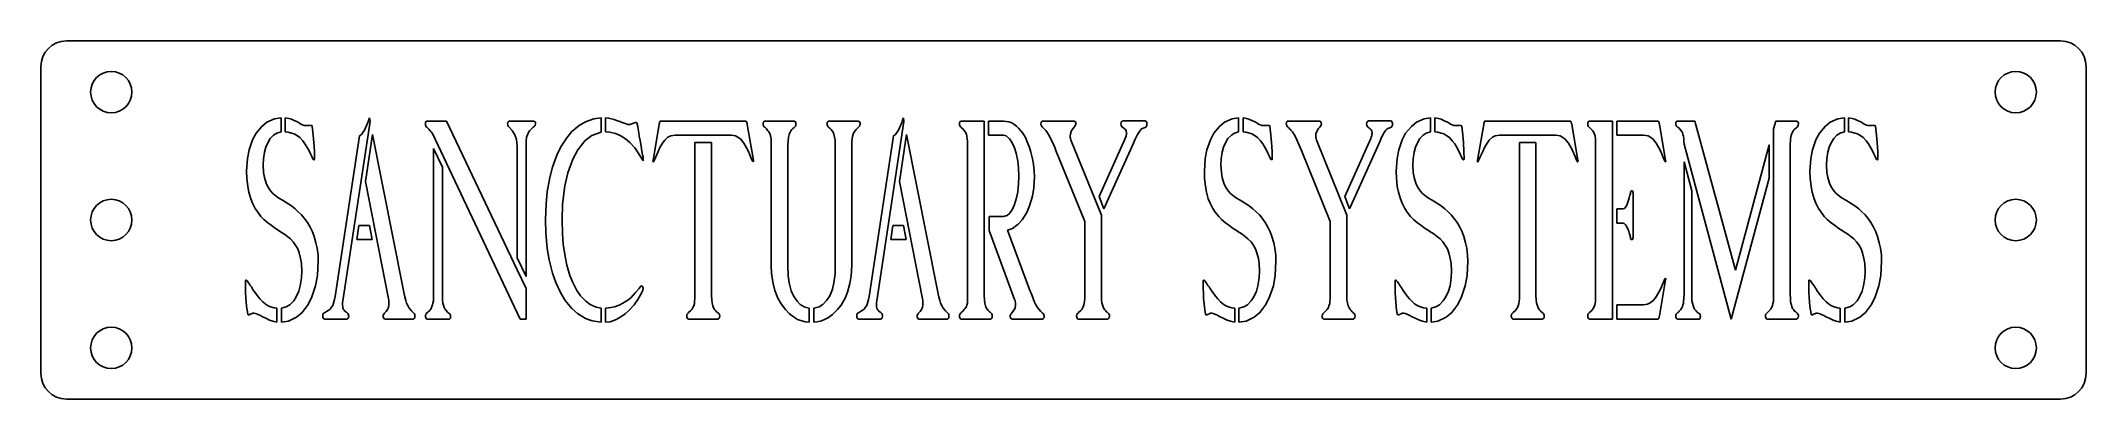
# Model space of a CAD drawing. Extents: x -5 to 5, y -0.9 to 0.9.
import ezdxf

# ---------------------------------------------------------------- set-up
doc = ezdxf.new("R2010")
doc.units = 0
doc.header["$MEASUREMENT"] = 0
doc.layers.add('VISIBLE', color=7, linetype='CONTINUOUS')

msp = doc.modelspace()

# ---------------------------------------------------------------- linework, layer by layer
at = {"layer": 'VISIBLE'}
for p, q in [((-4.875, 0.875), (4.875, 0.875)), ((-5, 0.75), (-5, -0.75)), ((5, 0.75), (5, -0.75)), ((-3.826, 0.5), (-3.826, 0.43)), ((-3.805, 0.431), (-3.805, 0.499)), ((-3.561, -0.373), (-3.442, 0.411)), ((-3.39, 0.481), (-3.52, -0.374)), ((-3.413, 0.188), (-3.378, 0.418)), ((-3.394, 0.5), (-3.39, 0.481)), ((-3.378, 0.418), (-3.229, -0.337)), ((-3.114, 0.483), (-3.017, 0.483)), ((-2.656, -0.484), (-3.086, 0.422)), ((-3.017, 0.483), (-2.672, -0.244)), ((-2.709, 0.483), (-2.591, 0.483)), ((-2.26, 0.5), (-2.26, 0.429)), ((-2.239, 0.431), (-2.239, 0.5)), ((-2.007, 0.293), (-1.977, 0.467)), ((-1.97, 0.483), (-1.553, 0.483)), ((-1.624, 0.414), (-1.899, 0.414)), ((-1.547, 0.467), (-1.516, 0.293)), ((-1.46, 0.483), (-1.317, 0.483)), ((-1.147, 0.483), (-1.004, 0.483)), ((-0.95, -0.373), (-0.831, 0.411)), ((-0.78, 0.481), (-0.91, -0.374)), ((-0.802, 0.188), (-0.767, 0.418)), ((-0.783, 0.5), (-0.78, 0.481)), ((-0.767, 0.418), (-0.618, -0.337)), ((-0.5, 0.483), (-0.388, 0.483)), ((-0.388, 0.483), (-0.388, -0.367)), ((-0.367, 0.414), (-0.367, 0.483)), ((-0.367, 0.483), (-0.293, 0.483)), ((-0.293, 0.414), (-0.367, 0.414)), ((-0.102, 0.483), (0.052, 0.483)), ((0.291, 0.484), (0.399, 0.484)), ((0.856, 0.5), (0.856, 0.43)), ((0.878, 0.431), (0.878, 0.499)), ((1.098, 0.483), (1.252, 0.483)), ((1.491, 0.484), (1.6, 0.484)), ((1.795, 0.5), (1.795, 0.43)), ((1.816, 0.431), (1.816, 0.499)), ((2.024, 0.293), (2.055, 0.467)), ((2.061, 0.483), (2.478, 0.483)), ((2.407, 0.414), (2.132, 0.414)), ((2.485, 0.467), (2.515, 0.293)), ((2.572, 0.483), (2.684, 0.483)), ((2.684, 0.483), (2.684, -0.484)), ((2.705, 0.414), (2.705, 0.483)), ((2.705, 0.483), (2.907, 0.483)), ((2.836, 0.414), (2.705, 0.414)), ((2.914, 0.467), (2.944, 0.293)), ((3, 0.483), (3.087, 0.483)), ((3.009, 0.45), (3.009, 0.45)), ((3.087, 0.483), (3.285, -0.245)), ((3.472, 0.445), (3.483, 0.483)), ((3.472, -0.367), (3.472, 0.445)), ((3.483, 0.483), (3.584, 0.483)), ((3.818, 0.5), (3.818, 0.43)), ((3.839, 0.431), (3.839, 0.499)), ((-3.08, 0.35), (-3.036, 0.258)), ((-3.08, -0.367), (-3.08, 0.35)), ((-2.672, -0.185), (-2.672, 0.36)), ((-2.628, 0.367), (-2.628, -0.276)), ((-1.802, 0.378), (-1.721, 0.378)), ((-1.802, -0.367), (-1.802, 0.378)), ((-1.721, 0.378), (-1.721, -0.367)), ((-1.429, -0.223), (-1.429, 0.367)), ((-1.348, 0.367), (-1.348, -0.223)), ((-1.116, -0.223), (-1.116, 0.367)), ((-1.035, 0.367), (-1.035, -0.223)), ((-0.469, -0.367), (-0.469, 0.367)), ((0.104, -0.008), (-0.037, 0.339)), ((0.038, 0.387), (0.185, 0.023)), ((0.174, 0.115), (0.301, 0.399)), ((0.342, 0.376), (0.198, 0.054)), ((1.304, -0.008), (1.164, 0.339)), ((1.238, 0.387), (1.386, 0.023)), ((1.375, 0.115), (1.502, 0.399)), ((1.543, 0.376), (1.399, 0.054)), ((2.229, 0.378), (2.31, 0.378)), ((2.229, -0.367), (2.229, 0.378)), ((2.31, 0.378), (2.31, -0.367)), ((2.602, -0.367), (2.602, 0.367)), ((3.264, -0.484), (3.034, 0.37)), ((3.285, -0.245), (3.451, 0.367)), ((3.451, 0.367), (3.451, 0.205)), ((3.553, 0.367), (3.553, -0.367)), ((-3.036, 0.258), (-3.036, -0.367)), ((3.034, 0.284), (3.072, 0.142)), ((3.034, -0.367), (3.034, 0.284)), ((3.451, 0.205), (3.264, -0.484)), ((-3.3, -0.386), (-3.413, 0.188)), ((-0.689, -0.386), (-0.802, 0.188)), ((0.198, 0.054), (0.174, 0.115)), ((1.399, 0.054), (1.375, 0.115)), ((2.785, 0.131), (2.785, -0.085)), ((3.072, 0.142), (3.072, -0.367)), ((-0.364, -0.052), (-0.364, 0.017)), ((-0.364, 0.017), (-0.293, 0.017)), ((0.185, 0.023), (0.185, -0.367)), ((1.386, 0.023), (1.386, -0.367)), ((2.705, -0.015), (2.705, 0.054)), ((2.705, 0.054), (2.736, 0.054)), ((-3.456, -0.096), (-3.446, -0.027)), ((-3.38, -0.096), (-3.456, -0.096)), ((-3.446, -0.027), (-3.393, -0.027)), ((-3.393, -0.027), (-3.38, -0.096)), ((-0.845, -0.096), (-0.835, -0.027)), ((-0.769, -0.096), (-0.845, -0.096)), ((-0.835, -0.027), (-0.783, -0.027)), ((-0.783, -0.027), (-0.769, -0.096)), ((-0.239, -0.388), (-0.364, -0.052)), ((-0.273, -0.05), (-0.166, -0.339)), ((0.104, -0.367), (0.104, -0.008)), ((1.304, -0.367), (1.304, -0.008)), ((2.736, -0.015), (2.705, -0.015)), ((-2.628, -0.276), (-2.672, -0.185)), ((-2.672, -0.244), (-2.672, -0.244)), ((-2.672, -0.244), (-2.628, -0.335)), ((2.944, -0.293), (2.914, -0.468)), ((-2.628, -0.335), (-2.628, -0.484)), ((-3.973, -0.459), (-3.979, -0.462)), ((-3.846, -0.431), (-3.846, -0.5)), ((-3.824, -0.5), (-3.824, -0.431)), ((-3.504, -0.484), (-3.613, -0.484)), ((-3.18, -0.484), (-3.317, -0.484)), ((-3.002, -0.484), (-3.111, -0.484)), ((-2.628, -0.484), (-2.656, -0.484)), ((-2.26, -0.431), (-2.26, -0.5)), ((-2.239, -0.5), (-2.239, -0.431)), ((-1.69, -0.484), (-1.833, -0.484)), ((-1.243, -0.431), (-1.243, -0.5)), ((-1.221, -0.5), (-1.221, -0.431)), ((-0.894, -0.484), (-1.003, -0.484)), ((-0.569, -0.484), (-0.707, -0.484)), ((-0.357, -0.484), (-0.5, -0.484)), ((-0.103, -0.484), (-0.251, -0.484)), ((0.216, -0.484), (0.073, -0.484)), ((0.837, -0.431), (0.837, -0.5)), ((0.858, -0.5), (0.858, -0.431)), ((1.417, -0.484), (1.274, -0.484)), ((1.776, -0.431), (1.776, -0.5)), ((1.797, -0.5), (1.797, -0.431)), ((2.341, -0.484), (2.198, -0.484)), ((2.684, -0.484), (2.572, -0.484)), ((2.705, -0.484), (2.705, -0.415)), ((2.705, -0.415), (2.836, -0.415)), ((2.907, -0.484), (2.705, -0.484)), ((3.108, -0.484), (3.003, -0.484)), ((3.584, -0.484), (3.441, -0.484)), ((3.671, -0.459), (3.665, -0.462)), ((3.798, -0.431), (3.798, -0.5)), ((3.82, -0.5), (3.82, -0.431)), ((-4.875, -0.875), (4.875, -0.875))]:
    msp.add_line(p, q, dxfattribs=at)
for points in [[(-3.982, 0.343), (-3.965, 0.391), (-3.948, 0.424)], [(-3.948, 0.424), (-3.92, 0.457), (-3.895, 0.478)], [(-3.895, 0.478), (-3.858, 0.494), (-3.826, 0.5)], [(-3.862, 0.415), (-3.879, 0.398), (-3.889, 0.381)], [(-3.826, 0.43), (-3.847, 0.424), (-3.862, 0.415)], [(-3.805, 0.499), (-3.788, 0.496), (-3.775, 0.492)], [(-3.774, 0.425), (-3.791, 0.429), (-3.805, 0.431)], [(-3.775, 0.492), (-3.759, 0.485), (-3.746, 0.479)], [(-3.746, 0.412), (-3.761, 0.421), (-3.774, 0.425)], [(-3.746, 0.479), (-3.74, 0.476), (-3.735, 0.473)], [(-3.72, 0.387), (-3.734, 0.403), (-3.746, 0.412)], [(-3.735, 0.473), (-3.729, 0.469), (-3.724, 0.467)], [(-3.724, 0.467), (-3.717, 0.464), (-3.712, 0.462)], [(-3.712, 0.462), (-3.706, 0.461), (-3.701, 0.461)], [(-3.701, 0.461), (-3.697, 0.461), (-3.694, 0.462)], [(-3.694, 0.462), (-3.689, 0.462), (-3.686, 0.463)], [(-3.686, 0.463), (-3.682, 0.462), (-3.68, 0.462)], [(-3.68, 0.462), (-3.676, 0.461), (-3.673, 0.459)], [(-3.673, 0.459), (-3.669, 0.415), (-3.666, 0.379)], [(-3.442, 0.411), (-3.433, 0.418), (-3.426, 0.427)], [(-3.426, 0.427), (-3.418, 0.439), (-3.413, 0.45)], [(-3.413, 0.45), (-3.407, 0.465), (-3.402, 0.476)], [(-3.402, 0.476), (-3.397, 0.49), (-3.394, 0.5)], [(-3.119, 0.479), (-3.117, 0.482), (-3.114, 0.483)], [(-3.119, 0.469), (-3.119, 0.474), (-3.119, 0.479)], [(-3.116, 0.456), (-3.119, 0.463), (-3.119, 0.469)], [(-3.11, 0.45), (-3.113, 0.453), (-3.116, 0.456)], [(-3.096, 0.436), (-3.103, 0.444), (-3.11, 0.45)], [(-3.086, 0.422), (-3.091, 0.43), (-3.096, 0.436)], [(-2.718, 0.47), (-2.717, 0.476), (-2.715, 0.48)], [(-2.715, 0.458), (-2.717, 0.463), (-2.718, 0.47)], [(-2.715, 0.48), (-2.712, 0.483), (-2.709, 0.483)], [(-2.708, 0.452), (-2.712, 0.455), (-2.715, 0.458)], [(-2.682, 0.416), (-2.695, 0.438), (-2.708, 0.452)], [(-2.672, 0.36), (-2.675, 0.394), (-2.682, 0.416)], [(-2.625, 0.404), (-2.627, 0.385), (-2.628, 0.367)], [(-2.616, 0.428), (-2.621, 0.416), (-2.625, 0.404)], [(-2.605, 0.443), (-2.611, 0.435), (-2.616, 0.428)], [(-2.594, 0.452), (-2.6, 0.447), (-2.605, 0.443)], [(-2.585, 0.46), (-2.59, 0.456), (-2.594, 0.452)], [(-2.591, 0.483), (-2.587, 0.482), (-2.584, 0.48)], [(-2.582, 0.47), (-2.583, 0.464), (-2.585, 0.46)], [(-2.584, 0.48), (-2.582, 0.475), (-2.582, 0.47)], [(-2.458, 0.357), (-2.429, 0.402), (-2.404, 0.432)], [(-2.404, 0.432), (-2.368, 0.462), (-2.338, 0.48)], [(-2.26, 0.429), (-2.307, 0.413), (-2.339, 0.388)], [(-2.338, 0.48), (-2.296, 0.495), (-2.26, 0.5)], [(-2.239, 0.5), (-2.224, 0.498), (-2.212, 0.495)], [(-2.19, 0.422), (-2.218, 0.429), (-2.239, 0.431)], [(-2.212, 0.495), (-2.197, 0.491), (-2.185, 0.487)], [(-2.141, 0.396), (-2.168, 0.413), (-2.19, 0.422)], [(-2.185, 0.487), (-2.17, 0.481), (-2.158, 0.477)], [(-2.158, 0.477), (-2.143, 0.471), (-2.131, 0.467)], [(-2.131, 0.467), (-2.127, 0.466), (-2.124, 0.466)], [(-2.124, 0.466), (-2.119, 0.467), (-2.115, 0.468)], [(-2.115, 0.468), (-2.111, 0.47), (-2.107, 0.471)], [(-2.107, 0.471), (-2.102, 0.473), (-2.098, 0.475)], [(-2.098, 0.475), (-2.093, 0.476), (-2.089, 0.476)], [(-2.089, 0.476), (-2.088, 0.476), (-2.086, 0.475)], [(-2.086, 0.475), (-2.085, 0.472), (-2.084, 0.469)], [(-2.084, 0.469), (-2.082, 0.457), (-2.08, 0.445)], [(-2.08, 0.445), (-2.077, 0.426), (-2.074, 0.41)], [(-2.074, 0.41), (-2.07, 0.388), (-2.067, 0.371)], [(-1.977, 0.467), (-1.977, 0.47), (-1.976, 0.472)], [(-1.976, 0.472), (-1.975, 0.475), (-1.975, 0.477)], [(-1.975, 0.477), (-1.974, 0.48), (-1.973, 0.482)], [(-1.973, 0.482), (-1.971, 0.483), (-1.97, 0.483)], [(-1.934, 0.404), (-1.949, 0.39), (-1.96, 0.376)], [(-1.899, 0.414), (-1.92, 0.411), (-1.934, 0.404)], [(-1.579, 0.396), (-1.603, 0.411), (-1.624, 0.414)], [(-1.553, 0.483), (-1.552, 0.483), (-1.551, 0.482)], [(-1.551, 0.482), (-1.55, 0.479), (-1.549, 0.477)], [(-1.549, 0.477), (-1.548, 0.474), (-1.547, 0.472)], [(-1.547, 0.472), (-1.547, 0.469), (-1.547, 0.467)], [(-1.469, 0.47), (-1.468, 0.476), (-1.466, 0.48)], [(-1.468, 0.463), (-1.469, 0.466), (-1.469, 0.47)], [(-1.466, 0.458), (-1.467, 0.46), (-1.468, 0.463)], [(-1.466, 0.48), (-1.463, 0.483), (-1.46, 0.483)], [(-1.463, 0.455), (-1.465, 0.456), (-1.466, 0.458)], [(-1.459, 0.452), (-1.461, 0.454), (-1.463, 0.455)], [(-1.445, 0.436), (-1.452, 0.445), (-1.459, 0.452)], [(-1.435, 0.419), (-1.44, 0.43), (-1.445, 0.436)], [(-1.43, 0.397), (-1.433, 0.411), (-1.435, 0.419)], [(-1.345, 0.405), (-1.347, 0.386), (-1.348, 0.367)], [(-1.337, 0.429), (-1.342, 0.417), (-1.345, 0.405)], [(-1.328, 0.443), (-1.333, 0.436), (-1.337, 0.429)], [(-1.318, 0.451), (-1.323, 0.447), (-1.328, 0.443)], [(-1.311, 0.458), (-1.315, 0.454), (-1.318, 0.451)], [(-1.317, 0.483), (-1.313, 0.482), (-1.311, 0.48)], [(-1.311, 0.48), (-1.308, 0.475), (-1.308, 0.47)], [(-1.308, 0.47), (-1.309, 0.462), (-1.311, 0.458)], [(-1.156, 0.47), (-1.155, 0.476), (-1.153, 0.48)], [(-1.153, 0.458), (-1.155, 0.464), (-1.156, 0.47)], [(-1.153, 0.48), (-1.15, 0.483), (-1.147, 0.483)], [(-1.146, 0.451), (-1.15, 0.455), (-1.153, 0.458)], [(-1.136, 0.443), (-1.142, 0.448), (-1.146, 0.451)], [(-1.126, 0.429), (-1.132, 0.438), (-1.136, 0.443)], [(-1.119, 0.405), (-1.123, 0.42), (-1.126, 0.429)], [(-1.116, 0.367), (-1.117, 0.39), (-1.119, 0.405)], [(-1.029, 0.419), (-1.032, 0.408), (-1.034, 0.397)], [(-1.019, 0.436), (-1.025, 0.428), (-1.029, 0.419)], [(-1.004, 0.452), (-1.014, 0.443), (-1.019, 0.436)], [(-1.004, 0.483), (-1, 0.482), (-0.998, 0.48)], [(-1.001, 0.455), (-1.003, 0.453), (-1.004, 0.452)], [(-0.998, 0.458), (-1, 0.456), (-1.001, 0.455)], [(-0.998, 0.48), (-0.995, 0.475), (-0.995, 0.47)], [(-0.996, 0.463), (-0.997, 0.46), (-0.998, 0.458)], [(-0.995, 0.47), (-0.995, 0.465), (-0.996, 0.463)], [(-0.831, 0.411), (-0.822, 0.418), (-0.815, 0.427)], [(-0.815, 0.427), (-0.807, 0.439), (-0.802, 0.45)], [(-0.802, 0.45), (-0.796, 0.465), (-0.791, 0.476)], [(-0.791, 0.476), (-0.787, 0.49), (-0.783, 0.5)], [(-0.509, 0.47), (-0.508, 0.476), (-0.506, 0.48)], [(-0.506, 0.458), (-0.509, 0.463), (-0.509, 0.47)], [(-0.506, 0.48), (-0.503, 0.483), (-0.5, 0.483)], [(-0.5, 0.452), (-0.504, 0.455), (-0.506, 0.458)], [(-0.485, 0.437), (-0.492, 0.445), (-0.5, 0.452)], [(-0.475, 0.419), (-0.48, 0.43), (-0.485, 0.437)], [(-0.471, 0.397), (-0.473, 0.41), (-0.475, 0.419)], [(-0.293, 0.483), (-0.279, 0.482), (-0.268, 0.479)], [(-0.264, 0.397), (-0.28, 0.411), (-0.293, 0.414)], [(-0.268, 0.479), (-0.253, 0.474), (-0.243, 0.468)], [(-0.243, 0.468), (-0.229, 0.458), (-0.22, 0.449)], [(-0.22, 0.449), (-0.208, 0.436), (-0.199, 0.425)], [(-0.199, 0.425), (-0.186, 0.403), (-0.177, 0.382)], [(-0.111, 0.47), (-0.11, 0.476), (-0.108, 0.48)], [(-0.108, 0.46), (-0.111, 0.466), (-0.111, 0.47)], [(-0.108, 0.48), (-0.105, 0.483), (-0.102, 0.483)], [(-0.101, 0.452), (-0.105, 0.456), (-0.108, 0.46)], [(-0.093, 0.444), (-0.098, 0.448), (-0.101, 0.452)], [(-0.087, 0.438), (-0.09, 0.441), (-0.093, 0.444)], [(-0.073, 0.417), (-0.081, 0.43), (-0.087, 0.438)], [(-0.06, 0.392), (-0.067, 0.407), (-0.073, 0.417)], [(0.037, 0.432), (0.034, 0.421), (0.033, 0.41)], [(0.033, 0.41), (0.033, 0.403), (0.034, 0.398)], [(0.047, 0.447), (0.041, 0.439), (0.037, 0.432)], [(0.056, 0.458), (0.051, 0.452), (0.047, 0.447)], [(0.052, 0.483), (0.055, 0.482), (0.058, 0.48)], [(0.06, 0.469), (0.059, 0.463), (0.056, 0.458)], [(0.058, 0.48), (0.06, 0.474), (0.06, 0.469)], [(0.281, 0.47), (0.282, 0.477), (0.284, 0.48)], [(0.286, 0.456), (0.282, 0.463), (0.281, 0.47)], [(0.284, 0.48), (0.287, 0.483), (0.291, 0.484)], [(0.295, 0.448), (0.289, 0.453), (0.286, 0.456)], [(0.304, 0.44), (0.299, 0.445), (0.295, 0.448)], [(0.301, 0.399), (0.304, 0.406), (0.306, 0.411)], [(0.308, 0.425), (0.307, 0.435), (0.304, 0.44)], [(0.306, 0.411), (0.308, 0.419), (0.308, 0.425)], [(0.36, 0.415), (0.355, 0.404), (0.351, 0.395)], [(0.371, 0.432), (0.365, 0.423), (0.36, 0.415)], [(0.382, 0.445), (0.376, 0.439), (0.371, 0.432)], [(0.39, 0.449), (0.386, 0.447), (0.382, 0.445)], [(0.399, 0.452), (0.394, 0.45), (0.39, 0.449)], [(0.399, 0.484), (0.403, 0.483), (0.406, 0.48)], [(0.406, 0.458), (0.402, 0.454), (0.399, 0.452)], [(0.406, 0.48), (0.408, 0.475), (0.408, 0.469)], [(0.408, 0.469), (0.407, 0.462), (0.406, 0.458)], [(0.701, 0.343), (0.718, 0.391), (0.735, 0.424)], [(0.735, 0.424), (0.762, 0.457), (0.788, 0.478)], [(0.788, 0.478), (0.825, 0.494), (0.856, 0.5)], [(0.821, 0.415), (0.804, 0.398), (0.793, 0.381)], [(0.856, 0.43), (0.836, 0.424), (0.821, 0.415)], [(0.878, 0.499), (0.894, 0.496), (0.907, 0.492)], [(0.909, 0.425), (0.892, 0.429), (0.878, 0.431)], [(0.907, 0.492), (0.924, 0.485), (0.937, 0.479)], [(0.937, 0.412), (0.921, 0.421), (0.909, 0.425)], [(0.937, 0.479), (0.942, 0.476), (0.947, 0.473)], [(0.963, 0.387), (0.949, 0.403), (0.937, 0.412)], [(0.947, 0.473), (0.954, 0.469), (0.959, 0.467)], [(0.959, 0.467), (0.966, 0.464), (0.971, 0.462)], [(0.971, 0.462), (0.977, 0.461), (0.982, 0.461)], [(0.982, 0.461), (0.986, 0.461), (0.989, 0.462)], [(0.989, 0.462), (0.993, 0.462), (0.997, 0.463)], [(0.997, 0.463), (1, 0.462), (1.003, 0.462)], [(1.003, 0.462), (1.007, 0.461), (1.009, 0.459)], [(1.009, 0.459), (1.014, 0.415), (1.017, 0.379)], [(1.089, 0.47), (1.09, 0.476), (1.092, 0.48)], [(1.092, 0.46), (1.09, 0.466), (1.089, 0.47)], [(1.092, 0.48), (1.095, 0.483), (1.098, 0.483)], [(1.099, 0.452), (1.095, 0.456), (1.092, 0.46)], [(1.107, 0.444), (1.103, 0.448), (1.099, 0.452)], [(1.113, 0.438), (1.111, 0.441), (1.107, 0.444)], [(1.128, 0.417), (1.12, 0.43), (1.113, 0.438)], [(1.141, 0.392), (1.134, 0.407), (1.128, 0.417)], [(1.238, 0.432), (1.234, 0.421), (1.233, 0.41)], [(1.233, 0.41), (1.234, 0.403), (1.235, 0.398)], [(1.247, 0.447), (1.242, 0.439), (1.238, 0.432)], [(1.257, 0.458), (1.252, 0.452), (1.247, 0.447)], [(1.252, 0.483), (1.256, 0.482), (1.258, 0.48)], [(1.261, 0.469), (1.26, 0.463), (1.257, 0.458)], [(1.258, 0.48), (1.26, 0.474), (1.261, 0.469)], [(1.482, 0.47), (1.483, 0.477), (1.485, 0.48)], [(1.486, 0.456), (1.483, 0.463), (1.482, 0.47)], [(1.485, 0.48), (1.488, 0.483), (1.491, 0.484)], [(1.495, 0.448), (1.49, 0.453), (1.486, 0.456)], [(1.504, 0.44), (1.5, 0.445), (1.495, 0.448)], [(1.502, 0.399), (1.505, 0.406), (1.507, 0.411)], [(1.509, 0.425), (1.507, 0.435), (1.504, 0.44)], [(1.507, 0.411), (1.508, 0.419), (1.509, 0.425)], [(1.561, 0.415), (1.555, 0.404), (1.551, 0.395)], [(1.571, 0.432), (1.565, 0.423), (1.561, 0.415)], [(1.583, 0.445), (1.576, 0.439), (1.571, 0.432)], [(1.591, 0.449), (1.586, 0.447), (1.583, 0.445)], [(1.599, 0.452), (1.595, 0.45), (1.591, 0.449)], [(1.606, 0.458), (1.603, 0.454), (1.599, 0.452)], [(1.6, 0.484), (1.604, 0.483), (1.606, 0.48)], [(1.606, 0.48), (1.608, 0.475), (1.609, 0.469)], [(1.609, 0.469), (1.608, 0.462), (1.606, 0.458)], [(1.639, 0.343), (1.656, 0.391), (1.673, 0.424)], [(1.673, 0.424), (1.701, 0.457), (1.726, 0.478)], [(1.726, 0.478), (1.763, 0.494), (1.795, 0.5)], [(1.759, 0.415), (1.743, 0.398), (1.732, 0.381)], [(1.795, 0.43), (1.774, 0.424), (1.759, 0.415)], [(1.816, 0.499), (1.833, 0.496), (1.846, 0.492)], [(1.847, 0.425), (1.83, 0.429), (1.816, 0.431)], [(1.846, 0.492), (1.862, 0.485), (1.875, 0.479)], [(1.875, 0.412), (1.86, 0.421), (1.847, 0.425)], [(1.875, 0.479), (1.881, 0.476), (1.886, 0.473)], [(1.901, 0.387), (1.887, 0.403), (1.875, 0.412)], [(1.886, 0.473), (1.892, 0.469), (1.897, 0.467)], [(1.897, 0.467), (1.904, 0.464), (1.909, 0.462)], [(1.909, 0.462), (1.915, 0.461), (1.92, 0.461)], [(1.92, 0.461), (1.924, 0.461), (1.927, 0.462)], [(1.927, 0.462), (1.932, 0.462), (1.935, 0.463)], [(1.935, 0.463), (1.939, 0.462), (1.941, 0.462)], [(1.941, 0.462), (1.945, 0.461), (1.948, 0.459)], [(1.948, 0.459), (1.952, 0.415), (1.955, 0.379)], [(2.055, 0.472), (2.056, 0.475), (2.057, 0.477)], [(2.055, 0.467), (2.055, 0.47), (2.055, 0.472)], [(2.057, 0.477), (2.058, 0.48), (2.059, 0.482)], [(2.059, 0.482), (2.06, 0.483), (2.061, 0.483)], [(2.097, 0.404), (2.082, 0.39), (2.071, 0.376)], [(2.132, 0.414), (2.111, 0.411), (2.097, 0.404)], [(2.452, 0.396), (2.428, 0.411), (2.407, 0.414)], [(2.478, 0.483), (2.48, 0.483), (2.481, 0.482)], [(2.481, 0.482), (2.482, 0.479), (2.483, 0.477)], [(2.483, 0.477), (2.483, 0.474), (2.484, 0.472)], [(2.484, 0.472), (2.485, 0.469), (2.485, 0.467)], [(2.563, 0.47), (2.563, 0.476), (2.565, 0.48)], [(2.566, 0.458), (2.563, 0.463), (2.563, 0.47)], [(2.565, 0.48), (2.569, 0.483), (2.572, 0.483)], [(2.572, 0.452), (2.568, 0.455), (2.566, 0.458)], [(2.587, 0.437), (2.579, 0.445), (2.572, 0.452)], [(2.596, 0.419), (2.592, 0.43), (2.587, 0.437)], [(2.601, 0.397), (2.599, 0.41), (2.596, 0.419)], [(2.881, 0.396), (2.858, 0.411), (2.836, 0.414)], [(2.907, 0.483), (2.909, 0.483), (2.91, 0.482)], [(2.91, 0.482), (2.911, 0.479), (2.912, 0.477)], [(2.912, 0.477), (2.913, 0.474), (2.913, 0.472)], [(2.913, 0.472), (2.914, 0.469), (2.914, 0.467)], [(2.994, 0.469), (2.994, 0.474), (2.995, 0.479)], [(2.996, 0.461), (2.994, 0.465), (2.994, 0.469)], [(2.995, 0.479), (2.997, 0.482), (3, 0.483)], [(3, 0.456), (2.998, 0.458), (2.996, 0.461)], [(3.005, 0.453), (3.002, 0.454), (3, 0.456)], [(3.009, 0.45), (3.007, 0.451), (3.005, 0.453)], [(3.022, 0.434), (3.016, 0.443), (3.009, 0.45)], [(3.029, 0.417), (3.026, 0.427), (3.022, 0.434)], [(3.033, 0.397), (3.031, 0.409), (3.029, 0.417)], [(3.556, 0.405), (3.555, 0.395), (3.554, 0.386)], [(3.561, 0.423), (3.558, 0.413), (3.556, 0.405)], [(3.569, 0.437), (3.564, 0.429), (3.561, 0.423)], [(3.575, 0.444), (3.571, 0.44), (3.569, 0.437)], [(3.584, 0.451), (3.579, 0.447), (3.575, 0.444)], [(3.584, 0.483), (3.588, 0.482), (3.591, 0.48)], [(3.59, 0.459), (3.587, 0.454), (3.584, 0.451)], [(3.593, 0.47), (3.592, 0.463), (3.59, 0.459)], [(3.591, 0.48), (3.593, 0.475), (3.593, 0.47)], [(3.662, 0.343), (3.679, 0.391), (3.696, 0.424)], [(3.696, 0.424), (3.724, 0.457), (3.749, 0.478)], [(3.749, 0.478), (3.786, 0.494), (3.818, 0.5)], [(3.782, 0.415), (3.766, 0.398), (3.755, 0.381)], [(3.818, 0.43), (3.797, 0.424), (3.782, 0.415)], [(3.839, 0.499), (3.856, 0.496), (3.869, 0.492)], [(3.87, 0.425), (3.853, 0.429), (3.839, 0.431)], [(3.869, 0.492), (3.885, 0.485), (3.898, 0.479)], [(3.898, 0.412), (3.883, 0.421), (3.87, 0.425)], [(3.898, 0.479), (3.904, 0.476), (3.909, 0.473)], [(3.924, 0.387), (3.91, 0.403), (3.898, 0.412)], [(3.909, 0.473), (3.915, 0.469), (3.92, 0.467)], [(3.92, 0.467), (3.927, 0.464), (3.932, 0.462)], [(3.932, 0.462), (3.938, 0.461), (3.943, 0.461)], [(3.943, 0.461), (3.947, 0.461), (3.95, 0.462)], [(3.95, 0.462), (3.955, 0.462), (3.958, 0.463)], [(3.958, 0.463), (3.962, 0.462), (3.964, 0.462)], [(3.964, 0.462), (3.968, 0.461), (3.971, 0.459)], [(3.971, 0.459), (3.975, 0.415), (3.978, 0.379)], [(-3.994, 0.239), (-3.99, 0.3), (-3.982, 0.343)], [(-3.907, 0.332), (-3.912, 0.299), (-3.913, 0.27)], [(-3.889, 0.381), (-3.901, 0.356), (-3.907, 0.332)], [(-3.695, 0.349), (-3.709, 0.372), (-3.72, 0.387)], [(-3.682, 0.323), (-3.689, 0.338), (-3.695, 0.349)], [(-3.669, 0.296), (-3.676, 0.311), (-3.682, 0.323)], [(-3.666, 0.379), (-3.663, 0.334), (-3.662, 0.299)], [(-2.499, 0.258), (-2.478, 0.316), (-2.458, 0.357)], [(-2.339, 0.388), (-2.375, 0.343), (-2.399, 0.298)], [(-2.096, 0.353), (-2.121, 0.379), (-2.141, 0.396)], [(-2.059, 0.294), (-2.079, 0.329), (-2.096, 0.353)], [(-2.067, 0.371), (-2.064, 0.349), (-2.061, 0.334)], [(-2.061, 0.334), (-2.058, 0.318), (-2.056, 0.307)], [(-2.056, 0.307), (-2.055, 0.298), (-2.055, 0.296), (-2.055, 0.295)], [(-1.982, 0.335), (-1.993, 0.309), (-2.003, 0.287)], [(-1.96, 0.376), (-1.973, 0.355), (-1.982, 0.335)], [(-1.544, 0.342), (-1.563, 0.376), (-1.579, 0.396)], [(-1.541, 0.334), (-1.543, 0.339), (-1.544, 0.342)], [(-1.536, 0.323), (-1.539, 0.33), (-1.541, 0.334)], [(-1.531, 0.31), (-1.534, 0.318), (-1.536, 0.323)], [(-1.525, 0.298), (-1.528, 0.305), (-1.531, 0.31)], [(-1.429, 0.367), (-1.429, 0.385), (-1.43, 0.397)], [(-1.034, 0.397), (-1.035, 0.382), (-1.035, 0.367)], [(-0.469, 0.367), (-0.47, 0.385), (-0.471, 0.397)], [(-0.24, 0.352), (-0.253, 0.38), (-0.264, 0.397)], [(-0.224, 0.288), (-0.232, 0.326), (-0.24, 0.352)], [(-0.177, 0.382), (-0.166, 0.354), (-0.159, 0.331)], [(-0.159, 0.331), (-0.151, 0.299), (-0.146, 0.273)], [(-0.047, 0.366), (-0.054, 0.381), (-0.06, 0.392)], [(-0.037, 0.339), (-0.043, 0.354), (-0.047, 0.366)], [(0.034, 0.398), (0.036, 0.392), (0.038, 0.387)], [(0.351, 0.395), (0.346, 0.384), (0.342, 0.376)], [(0.689, 0.239), (0.693, 0.3), (0.701, 0.343)], [(0.776, 0.332), (0.771, 0.299), (0.77, 0.27)], [(0.793, 0.381), (0.782, 0.356), (0.776, 0.332)], [(0.988, 0.349), (0.974, 0.372), (0.963, 0.387)], [(1.001, 0.323), (0.994, 0.338), (0.988, 0.349)], [(1.014, 0.296), (1.007, 0.311), (1.001, 0.323)], [(1.017, 0.379), (1.02, 0.334), (1.02, 0.299)], [(1.153, 0.366), (1.146, 0.381), (1.141, 0.392)], [(1.164, 0.339), (1.158, 0.354), (1.153, 0.366)], [(1.235, 0.398), (1.237, 0.392), (1.238, 0.387)], [(1.551, 0.395), (1.546, 0.384), (1.543, 0.376)], [(1.627, 0.239), (1.631, 0.3), (1.639, 0.343)], [(1.714, 0.332), (1.709, 0.299), (1.708, 0.27)], [(1.732, 0.381), (1.721, 0.356), (1.714, 0.332)], [(1.926, 0.349), (1.913, 0.372), (1.901, 0.387)], [(1.939, 0.323), (1.932, 0.338), (1.926, 0.349)], [(1.952, 0.296), (1.945, 0.311), (1.939, 0.323)], [(1.955, 0.379), (1.958, 0.334), (1.959, 0.299)], [(2.05, 0.335), (2.038, 0.309), (2.028, 0.287)], [(2.071, 0.376), (2.059, 0.355), (2.05, 0.335)], [(2.488, 0.342), (2.469, 0.376), (2.452, 0.396)], [(2.491, 0.334), (2.489, 0.339), (2.488, 0.342)], [(2.495, 0.323), (2.493, 0.33), (2.491, 0.334)], [(2.501, 0.31), (2.498, 0.318), (2.495, 0.323)], [(2.506, 0.298), (2.503, 0.305), (2.501, 0.31)], [(2.602, 0.367), (2.602, 0.385), (2.601, 0.397)], [(2.917, 0.342), (2.898, 0.376), (2.881, 0.396)], [(2.92, 0.334), (2.918, 0.339), (2.917, 0.342)], [(2.925, 0.323), (2.922, 0.33), (2.92, 0.334)], [(2.93, 0.31), (2.927, 0.318), (2.925, 0.323)], [(2.936, 0.298), (2.932, 0.305), (2.93, 0.31)], [(3.034, 0.37), (3.033, 0.386), (3.033, 0.397)], [(3.554, 0.386), (3.553, 0.375), (3.553, 0.367)], [(3.65, 0.239), (3.654, 0.3), (3.662, 0.343)], [(3.737, 0.332), (3.732, 0.299), (3.731, 0.27)], [(3.755, 0.381), (3.744, 0.356), (3.737, 0.332)], [(3.949, 0.349), (3.936, 0.372), (3.924, 0.387)], [(3.962, 0.323), (3.955, 0.338), (3.949, 0.349)], [(3.975, 0.296), (3.968, 0.311), (3.962, 0.323)], [(3.978, 0.379), (3.981, 0.334), (3.982, 0.299)], [(-3.989, 0.164), (-3.993, 0.204), (-3.994, 0.239)], [(-3.913, 0.27), (-3.911, 0.232), (-3.907, 0.207)], [(-3.907, 0.207), (-3.899, 0.18), (-3.89, 0.162)], [(-3.665, 0.294), (-3.667, 0.295), (-3.669, 0.296)], [(-3.662, 0.299), (-3.663, 0.295), (-3.664, 0.294), (-3.665, 0.294)], [(-2.524, 0.138), (-2.512, 0.208), (-2.499, 0.258)], [(-2.399, 0.298), (-2.424, 0.23), (-2.438, 0.167)], [(-2.058, 0.292), (-2.058, 0.292), (-2.059, 0.294)], [(-2.056, 0.291), (-2.057, 0.291), (-2.058, 0.292)], [(-2.055, 0.292), (-2.055, 0.291), (-2.056, 0.291)], [(-2.055, 0.295), (-2.055, 0.293), (-2.055, 0.292)], [(-2.008, 0.289), (-2.007, 0.291), (-2.007, 0.293)], [(-2.007, 0.286), (-2.008, 0.288), (-2.008, 0.289)], [(-2.006, 0.285), (-2.007, 0.285), (-2.007, 0.286)], [(-2.003, 0.287), (-2.005, 0.285), (-2.006, 0.285)], [(-1.521, 0.288), (-1.523, 0.293), (-1.525, 0.298)], [(-1.518, 0.285), (-1.518, 0.285), (-1.518, 0.285), (-1.519, 0.286), (-1.521, 0.288)], [(-1.516, 0.286), (-1.517, 0.285), (-1.518, 0.285)], [(-1.516, 0.293), (-1.516, 0.291), (-1.516, 0.291)], [(-1.516, 0.291), (-1.516, 0.29), (-1.516, 0.289)], [(-1.516, 0.289), (-1.516, 0.287), (-1.516, 0.286)], [(-0.219, 0.212), (-0.22, 0.255), (-0.224, 0.288)], [(-0.224, 0.137), (-0.22, 0.178), (-0.219, 0.212)], [(-0.142, 0.212), (-0.145, 0.157), (-0.152, 0.117)], [(-0.146, 0.273), (-0.143, 0.239), (-0.142, 0.212)], [(0.694, 0.164), (0.69, 0.204), (0.689, 0.239)], [(0.77, 0.27), (0.772, 0.232), (0.776, 0.207)], [(0.776, 0.207), (0.784, 0.18), (0.792, 0.162)], [(1.018, 0.294), (1.015, 0.295), (1.014, 0.296)], [(1.02, 0.299), (1.02, 0.295), (1.019, 0.294), (1.018, 0.294)], [(1.632, 0.164), (1.628, 0.204), (1.627, 0.239)], [(1.708, 0.27), (1.71, 0.232), (1.714, 0.207)], [(1.714, 0.207), (1.722, 0.18), (1.731, 0.162)], [(1.956, 0.294), (1.954, 0.295), (1.952, 0.296)], [(1.959, 0.299), (1.958, 0.295), (1.957, 0.294), (1.956, 0.294)], [(2.024, 0.289), (2.024, 0.291), (2.024, 0.293)], [(2.024, 0.286), (2.024, 0.288), (2.024, 0.289)], [(2.026, 0.285), (2.025, 0.285), (2.024, 0.286)], [(2.028, 0.287), (2.027, 0.285), (2.026, 0.285)], [(2.511, 0.288), (2.509, 0.293), (2.506, 0.298)], [(2.514, 0.285), (2.514, 0.285), (2.513, 0.285), (2.513, 0.286), (2.511, 0.288)], [(2.515, 0.286), (2.515, 0.285), (2.514, 0.285)], [(2.515, 0.293), (2.515, 0.291), (2.515, 0.291)], [(2.515, 0.291), (2.516, 0.29), (2.516, 0.289)], [(2.516, 0.289), (2.515, 0.287), (2.515, 0.286)], [(2.94, 0.288), (2.938, 0.293), (2.936, 0.298)], [(2.943, 0.285), (2.943, 0.285), (2.942, 0.285), (2.942, 0.286), (2.94, 0.288)], [(2.944, 0.286), (2.944, 0.285), (2.943, 0.285)], [(2.944, 0.293), (2.945, 0.29), (2.945, 0.289)], [(2.945, 0.289), (2.945, 0.287), (2.944, 0.286)], [(3.655, 0.164), (3.651, 0.204), (3.65, 0.239)], [(3.731, 0.27), (3.733, 0.232), (3.737, 0.207)], [(3.737, 0.207), (3.745, 0.18), (3.754, 0.162)], [(3.979, 0.294), (3.977, 0.295), (3.975, 0.296)], [(3.982, 0.299), (3.981, 0.295), (3.98, 0.294), (3.979, 0.294)], [(-3.974, 0.104), (-3.983, 0.136), (-3.989, 0.164)], [(-3.952, 0.056), (-3.966, 0.082), (-3.974, 0.104)], [(-3.89, 0.162), (-3.878, 0.143), (-3.866, 0.13)], [(-3.866, 0.13), (-3.85, 0.117), (-3.837, 0.107)], [(-3.837, 0.107), (-3.819, 0.097), (-3.805, 0.089)], [(-2.533, 0), (-2.53, 0.08), (-2.524, 0.138)], [(-2.438, 0.167), (-2.449, 0.077), (-2.452, 0)], [(-0.24, 0.075), (-0.23, 0.108), (-0.224, 0.137)], [(-0.152, 0.117), (-0.166, 0.07), (-0.18, 0.037)], [(0.708, 0.104), (0.699, 0.136), (0.694, 0.164)], [(0.73, 0.056), (0.717, 0.082), (0.708, 0.104)], [(0.792, 0.162), (0.805, 0.143), (0.817, 0.13)], [(0.817, 0.13), (0.833, 0.117), (0.846, 0.107)], [(0.846, 0.107), (0.863, 0.097), (0.877, 0.089)], [(1.647, 0.104), (1.638, 0.136), (1.632, 0.164)], [(1.669, 0.056), (1.656, 0.082), (1.647, 0.104)], [(1.731, 0.162), (1.744, 0.143), (1.755, 0.13)], [(1.755, 0.13), (1.771, 0.117), (1.784, 0.107)], [(1.784, 0.107), (1.802, 0.097), (1.816, 0.089)], [(2.758, 0.083), (2.763, 0.097), (2.766, 0.108)], [(2.766, 0.108), (2.769, 0.122), (2.772, 0.13)], [(2.772, 0.13), (2.773, 0.135), (2.774, 0.139)], [(2.774, 0.139), (2.776, 0.142), (2.779, 0.143)], [(2.779, 0.143), (2.782, 0.142), (2.783, 0.139)], [(2.783, 0.139), (2.784, 0.135), (2.785, 0.131)], [(3.67, 0.104), (3.661, 0.136), (3.655, 0.164)], [(3.692, 0.056), (3.678, 0.082), (3.67, 0.104)], [(3.754, 0.162), (3.767, 0.143), (3.778, 0.13)], [(3.778, 0.13), (3.794, 0.117), (3.807, 0.107)], [(3.807, 0.107), (3.825, 0.097), (3.839, 0.089)], [(-3.924, 0.017), (-3.94, 0.038), (-3.952, 0.056)], [(-3.89, -0.014), (-3.91, 0.003), (-3.924, 0.017)], [(-3.805, 0.089), (-3.788, 0.078), (-3.774, 0.069)], [(-3.774, 0.069), (-3.756, 0.055), (-3.743, 0.042)], [(-3.743, 0.042), (-3.725, 0.025), (-3.712, 0.009)], [(-3.712, 0.009), (-3.697, -0.013), (-3.685, -0.032)], [(-0.293, 0.017), (-0.276, 0.022), (-0.264, 0.032)], [(-0.264, 0.032), (-0.25, 0.053), (-0.24, 0.075)], [(-0.18, 0.037), (-0.202, 0.001), (-0.222, -0.021)], [(0.759, 0.017), (0.742, 0.038), (0.73, 0.056)], [(0.792, -0.014), (0.773, 0.003), (0.759, 0.017)], [(0.877, 0.089), (0.895, 0.078), (0.908, 0.069)], [(0.908, 0.069), (0.926, 0.055), (0.94, 0.042)], [(0.94, 0.042), (0.958, 0.025), (0.971, 0.009)], [(0.971, 0.009), (0.986, -0.013), (0.998, -0.032)], [(1.697, 0.017), (1.681, 0.038), (1.669, 0.056)], [(1.731, -0.014), (1.711, 0.003), (1.697, 0.017)], [(1.816, 0.089), (1.833, 0.078), (1.847, 0.069)], [(1.847, 0.069), (1.865, 0.055), (1.879, 0.042)], [(1.879, 0.042), (1.896, 0.025), (1.909, 0.009)], [(1.909, 0.009), (1.925, -0.013), (1.936, -0.032)], [(2.736, 0.054), (2.743, 0.057), (2.748, 0.063)], [(2.748, 0.063), (2.754, 0.073), (2.758, 0.083)], [(3.72, 0.017), (3.704, 0.038), (3.692, 0.056)], [(3.754, -0.014), (3.734, 0.003), (3.72, 0.017)], [(3.839, 0.089), (3.856, 0.078), (3.87, 0.069)], [(3.87, 0.069), (3.888, 0.055), (3.902, 0.042)], [(3.902, 0.042), (3.919, 0.025), (3.932, 0.009)], [(3.932, 0.009), (3.948, -0.013), (3.959, -0.032)], [(-3.853, -0.041), (-3.874, -0.026), (-3.89, -0.014)], [(-3.823, -0.061), (-3.84, -0.05), (-3.853, -0.041)], [(-3.793, -0.082), (-3.809, -0.07), (-3.823, -0.061)], [(-3.766, -0.107), (-3.78, -0.092), (-3.793, -0.082)], [(-3.685, -0.032), (-3.672, -0.058), (-3.664, -0.08)], [(-3.664, -0.08), (-3.655, -0.111), (-3.649, -0.137)], [(-2.524, -0.139), (-2.531, -0.063), (-2.533, 0)], [(-2.452, 0), (-2.45, -0.068), (-2.446, -0.118)], [(-0.222, -0.021), (-0.25, -0.042), (-0.273, -0.05)], [(0.83, -0.041), (0.809, -0.026), (0.792, -0.014)], [(0.86, -0.061), (0.843, -0.05), (0.83, -0.041)], [(0.89, -0.082), (0.874, -0.07), (0.86, -0.061)], [(0.917, -0.107), (0.902, -0.092), (0.89, -0.082)], [(0.998, -0.032), (1.01, -0.058), (1.019, -0.08)], [(1.019, -0.08), (1.028, -0.111), (1.034, -0.137)], [(1.768, -0.041), (1.747, -0.026), (1.731, -0.014)], [(1.799, -0.061), (1.781, -0.05), (1.768, -0.041)], [(1.828, -0.082), (1.812, -0.07), (1.799, -0.061)], [(1.855, -0.107), (1.841, -0.092), (1.828, -0.082)], [(1.936, -0.032), (1.949, -0.058), (1.957, -0.08)], [(1.957, -0.08), (1.966, -0.111), (1.972, -0.137)], [(2.748, -0.023), (2.741, -0.017), (2.736, -0.015)], [(2.758, -0.041), (2.752, -0.03), (2.748, -0.023)], [(2.766, -0.063), (2.762, -0.05), (2.758, -0.041)], [(2.772, -0.084), (2.769, -0.073), (2.766, -0.063)], [(2.774, -0.093), (2.773, -0.088), (2.772, -0.084)], [(2.779, -0.097), (2.776, -0.095), (2.774, -0.093)], [(2.783, -0.093), (2.781, -0.096), (2.779, -0.097)], [(2.785, -0.085), (2.784, -0.09), (2.783, -0.093)], [(3.791, -0.041), (3.77, -0.026), (3.754, -0.014)], [(3.822, -0.061), (3.804, -0.05), (3.791, -0.041)], [(3.851, -0.082), (3.835, -0.07), (3.822, -0.061)], [(3.878, -0.107), (3.864, -0.092), (3.851, -0.082)], [(3.959, -0.032), (3.972, -0.058), (3.98, -0.08)], [(3.98, -0.08), (3.989, -0.111), (3.995, -0.137)], [(-3.744, -0.141), (-3.756, -0.121), (-3.766, -0.107)], [(-3.73, -0.188), (-3.737, -0.16), (-3.744, -0.141)], [(-3.724, -0.25), (-3.726, -0.213), (-3.73, -0.188)], [(-3.649, -0.137), (-3.645, -0.172), (-3.644, -0.201)], [(-2.499, -0.259), (-2.515, -0.194), (-2.524, -0.139)], [(-2.446, -0.118), (-2.437, -0.178), (-2.428, -0.221)], [(0.939, -0.141), (0.927, -0.121), (0.917, -0.107)], [(0.953, -0.188), (0.946, -0.16), (0.939, -0.141)], [(0.958, -0.25), (0.957, -0.213), (0.953, -0.188)], [(1.034, -0.137), (1.038, -0.172), (1.039, -0.201)], [(1.877, -0.141), (1.865, -0.121), (1.855, -0.107)], [(1.891, -0.188), (1.884, -0.16), (1.877, -0.141)], [(1.897, -0.25), (1.895, -0.213), (1.891, -0.188)], [(1.972, -0.137), (1.976, -0.172), (1.977, -0.201)], [(3.9, -0.141), (3.888, -0.121), (3.878, -0.107)], [(3.914, -0.188), (3.907, -0.16), (3.9, -0.141)], [(3.92, -0.25), (3.918, -0.213), (3.914, -0.188)], [(3.995, -0.137), (3.999, -0.172), (4, -0.201)], [(-4, -0.298), (-4, -0.295), (-3.999, -0.294)], [(-3.999, -0.337), (-4, -0.314), (-4, -0.298)], [(-3.999, -0.294), (-3.997, -0.294), (-3.996, -0.294)], [(-3.996, -0.294), (-3.995, -0.294), (-3.994, -0.295), (-3.992, -0.297)], [(-3.992, -0.297), (-3.988, -0.302), (-3.985, -0.307)], [(-3.732, -0.321), (-3.726, -0.283), (-3.724, -0.25)], [(-3.644, -0.201), (-3.648, -0.271), (-3.657, -0.321)], [(-2.458, -0.357), (-2.483, -0.305), (-2.499, -0.259)], [(-2.428, -0.221), (-2.413, -0.271), (-2.399, -0.306)], [(-1.42, -0.31), (-1.427, -0.263), (-1.429, -0.223)], [(-1.348, -0.223), (-1.346, -0.273), (-1.341, -0.307)], [(-1.123, -0.307), (-1.117, -0.263), (-1.116, -0.223)], [(-1.035, -0.223), (-1.038, -0.273), (-1.044, -0.31)], [(0.683, -0.298), (0.683, -0.295), (0.684, -0.294)], [(0.683, -0.337), (0.683, -0.314), (0.683, -0.298)], [(0.684, -0.294), (0.685, -0.294), (0.687, -0.294)], [(0.687, -0.294), (0.687, -0.294), (0.688, -0.295), (0.691, -0.297)], [(0.691, -0.297), (0.694, -0.302), (0.698, -0.307)], [(0.951, -0.321), (0.957, -0.283), (0.958, -0.25)], [(1.039, -0.201), (1.035, -0.271), (1.026, -0.321)], [(1.621, -0.298), (1.621, -0.295), (1.622, -0.294)], [(1.622, -0.337), (1.621, -0.314), (1.621, -0.298)], [(1.622, -0.294), (1.624, -0.294), (1.625, -0.294)], [(1.625, -0.294), (1.626, -0.294), (1.627, -0.295), (1.629, -0.297)], [(1.629, -0.297), (1.633, -0.302), (1.636, -0.307)], [(1.89, -0.321), (1.895, -0.283), (1.897, -0.25)], [(1.977, -0.201), (1.973, -0.271), (1.964, -0.321)], [(2.927, -0.319), (2.933, -0.304), (2.937, -0.295)], [(2.937, -0.295), (2.94, -0.288), (2.942, -0.286), (2.943, -0.285)], [(2.943, -0.285), (2.944, -0.286), (2.944, -0.287)], [(2.944, -0.287), (2.945, -0.288), (2.945, -0.289)], [(2.945, -0.289), (2.945, -0.291), (2.944, -0.293)], [(3.644, -0.298), (3.644, -0.295), (3.645, -0.294)], [(3.645, -0.337), (3.644, -0.314), (3.644, -0.298)], [(3.645, -0.294), (3.647, -0.294), (3.648, -0.294)], [(3.648, -0.294), (3.649, -0.294), (3.65, -0.295), (3.652, -0.297)], [(3.652, -0.297), (3.656, -0.302), (3.659, -0.307)], [(3.912, -0.321), (3.918, -0.283), (3.92, -0.25)], [(4, -0.201), (3.996, -0.271), (3.987, -0.321)], [(-3.998, -0.38), (-3.999, -0.355), (-3.999, -0.337)], [(-3.994, -0.423), (-3.996, -0.399), (-3.998, -0.38)], [(-3.985, -0.307), (-3.98, -0.314), (-3.976, -0.32)], [(-3.976, -0.32), (-3.971, -0.327), (-3.967, -0.333)], [(-3.967, -0.333), (-3.963, -0.34), (-3.96, -0.344)], [(-3.96, -0.344), (-3.957, -0.349), (-3.955, -0.351)], [(-3.955, -0.351), (-3.94, -0.372), (-3.929, -0.386)], [(-3.929, -0.386), (-3.915, -0.4), (-3.904, -0.41)], [(-3.783, -0.414), (-3.764, -0.395), (-3.752, -0.376)], [(-3.752, -0.376), (-3.739, -0.347), (-3.732, -0.321)], [(-3.657, -0.321), (-3.675, -0.376), (-3.693, -0.413)], [(-3.569, -0.406), (-3.564, -0.389), (-3.561, -0.373)], [(-3.524, -0.394), (-3.525, -0.406), (-3.525, -0.415)], [(-3.52, -0.374), (-3.522, -0.385), (-3.524, -0.394)], [(-3.298, -0.397), (-3.299, -0.391), (-3.3, -0.386)], [(-3.298, -0.409), (-3.298, -0.403), (-3.298, -0.397)], [(-3.229, -0.337), (-3.224, -0.36), (-3.221, -0.376)], [(-3.221, -0.376), (-3.216, -0.394), (-3.212, -0.407)], [(-3.083, -0.406), (-3.081, -0.395), (-3.081, -0.387)], [(-3.081, -0.387), (-3.08, -0.376), (-3.08, -0.367)], [(-3.036, -0.367), (-3.036, -0.383), (-3.036, -0.394)], [(-3.036, -0.394), (-3.034, -0.407), (-3.032, -0.416)], [(-2.404, -0.432), (-2.436, -0.393), (-2.458, -0.357)], [(-2.399, -0.306), (-2.379, -0.345), (-2.361, -0.37)], [(-2.361, -0.37), (-2.336, -0.397), (-2.315, -0.413)], [(-2.154, -0.407), (-2.131, -0.392), (-2.114, -0.378)], [(-2.114, -0.378), (-2.092, -0.355), (-2.075, -0.334)], [(-2.061, -0.354), (-2.082, -0.389), (-2.099, -0.414)], [(-2.075, -0.334), (-2.072, -0.33), (-2.07, -0.326)], [(-2.07, -0.326), (-2.066, -0.323), (-2.063, -0.322)], [(-2.063, -0.322), (-2.06, -0.323), (-2.058, -0.326)], [(-2.058, -0.346), (-2.06, -0.351), (-2.061, -0.354)], [(-2.058, -0.326), (-2.056, -0.331), (-2.056, -0.336)], [(-2.056, -0.336), (-2.057, -0.342), (-2.058, -0.346)], [(-1.808, -0.42), (-1.805, -0.408), (-1.804, -0.398)], [(-1.804, -0.398), (-1.803, -0.382), (-1.802, -0.367)], [(-1.721, -0.367), (-1.72, -0.391), (-1.718, -0.405)], [(-1.396, -0.382), (-1.411, -0.344), (-1.42, -0.31)], [(-1.359, -0.438), (-1.381, -0.409), (-1.396, -0.382)], [(-1.341, -0.307), (-1.331, -0.346), (-1.32, -0.371)], [(-1.32, -0.371), (-1.303, -0.397), (-1.287, -0.413)], [(-1.177, -0.413), (-1.157, -0.392), (-1.143, -0.371)], [(-1.143, -0.371), (-1.13, -0.338), (-1.123, -0.307)], [(-1.068, -0.382), (-1.087, -0.416), (-1.105, -0.438)], [(-1.044, -0.31), (-1.056, -0.352), (-1.068, -0.382)], [(-0.958, -0.406), (-0.953, -0.389), (-0.95, -0.373)], [(-0.913, -0.394), (-0.914, -0.406), (-0.914, -0.415)], [(-0.91, -0.374), (-0.911, -0.385), (-0.913, -0.394)], [(-0.688, -0.397), (-0.688, -0.391), (-0.689, -0.386)], [(-0.687, -0.409), (-0.687, -0.403), (-0.688, -0.397)], [(-0.618, -0.337), (-0.613, -0.36), (-0.61, -0.376)], [(-0.61, -0.376), (-0.605, -0.394), (-0.601, -0.407)], [(-0.473, -0.416), (-0.47, -0.405), (-0.47, -0.396)], [(-0.47, -0.396), (-0.469, -0.381), (-0.469, -0.367)], [(-0.388, -0.367), (-0.387, -0.391), (-0.385, -0.406)], [(-0.236, -0.399), (-0.237, -0.392), (-0.239, -0.388)], [(-0.235, -0.411), (-0.235, -0.404), (-0.236, -0.399)], [(-0.166, -0.339), (-0.155, -0.366), (-0.149, -0.384)], [(-0.149, -0.384), (-0.141, -0.402), (-0.135, -0.414)], [(0.098, -0.42), (0.101, -0.408), (0.102, -0.398)], [(0.102, -0.398), (0.104, -0.382), (0.104, -0.367)], [(0.185, -0.367), (0.186, -0.391), (0.188, -0.405)], [(0.685, -0.38), (0.684, -0.355), (0.683, -0.337)], [(0.689, -0.423), (0.686, -0.399), (0.685, -0.38)], [(0.698, -0.307), (0.702, -0.314), (0.706, -0.32)], [(0.706, -0.32), (0.712, -0.327), (0.715, -0.333)], [(0.715, -0.333), (0.72, -0.34), (0.723, -0.344)], [(0.723, -0.344), (0.726, -0.349), (0.728, -0.351)], [(0.728, -0.351), (0.743, -0.372), (0.754, -0.386)], [(0.754, -0.386), (0.768, -0.4), (0.779, -0.41)], [(0.899, -0.414), (0.918, -0.395), (0.931, -0.376)], [(0.931, -0.376), (0.944, -0.347), (0.951, -0.321)], [(1.026, -0.321), (1.008, -0.376), (0.989, -0.413)], [(1.298, -0.42), (1.302, -0.408), (1.303, -0.398)], [(1.303, -0.398), (1.304, -0.382), (1.304, -0.367)], [(1.386, -0.367), (1.386, -0.391), (1.388, -0.405)], [(1.623, -0.38), (1.622, -0.355), (1.622, -0.337)], [(1.627, -0.423), (1.625, -0.399), (1.623, -0.38)], [(1.636, -0.307), (1.641, -0.314), (1.645, -0.32)], [(1.645, -0.32), (1.65, -0.327), (1.654, -0.333)], [(1.654, -0.333), (1.658, -0.34), (1.661, -0.344)], [(1.661, -0.344), (1.664, -0.349), (1.666, -0.351)], [(1.666, -0.351), (1.681, -0.372), (1.692, -0.386)], [(1.692, -0.386), (1.706, -0.4), (1.717, -0.41)], [(1.838, -0.414), (1.857, -0.395), (1.869, -0.376)], [(1.869, -0.376), (1.882, -0.347), (1.89, -0.321)], [(1.964, -0.321), (1.946, -0.376), (1.928, -0.413)], [(2.223, -0.42), (2.226, -0.408), (2.228, -0.398)], [(2.228, -0.398), (2.229, -0.382), (2.229, -0.367)], [(2.31, -0.367), (2.311, -0.391), (2.313, -0.405)], [(2.596, -0.42), (2.6, -0.408), (2.601, -0.398)], [(2.601, -0.398), (2.602, -0.382), (2.602, -0.367)], [(2.868, -0.405), (2.883, -0.393), (2.894, -0.381)], [(2.894, -0.381), (2.905, -0.364), (2.913, -0.35)], [(2.913, -0.35), (2.922, -0.332), (2.927, -0.319)], [(3.031, -0.406), (3.032, -0.395), (3.033, -0.387)], [(3.033, -0.387), (3.033, -0.376), (3.034, -0.367)], [(3.072, -0.367), (3.072, -0.383), (3.073, -0.395)], [(3.073, -0.395), (3.075, -0.407), (3.078, -0.417)], [(3.466, -0.42), (3.469, -0.408), (3.471, -0.398)], [(3.471, -0.398), (3.472, -0.382), (3.472, -0.367)], [(3.553, -0.367), (3.554, -0.378), (3.554, -0.387)], [(3.554, -0.387), (3.555, -0.398), (3.556, -0.406)], [(3.646, -0.38), (3.645, -0.355), (3.645, -0.337)], [(3.65, -0.423), (3.648, -0.399), (3.646, -0.38)], [(3.659, -0.307), (3.664, -0.314), (3.668, -0.32)], [(3.668, -0.32), (3.673, -0.327), (3.677, -0.333)], [(3.677, -0.333), (3.681, -0.34), (3.684, -0.344)], [(3.684, -0.344), (3.687, -0.349), (3.689, -0.351)], [(3.689, -0.351), (3.704, -0.372), (3.715, -0.386)], [(3.715, -0.386), (3.729, -0.4), (3.74, -0.41)], [(3.861, -0.414), (3.88, -0.395), (3.892, -0.376)], [(3.892, -0.376), (3.905, -0.347), (3.912, -0.321)], [(3.987, -0.321), (3.969, -0.376), (3.951, -0.413)], [(-3.989, -0.459), (-3.992, -0.44), (-3.994, -0.423)], [(-3.987, -0.463), (-3.988, -0.461), (-3.989, -0.459)], [(-3.985, -0.463), (-3.986, -0.463), (-3.987, -0.463)], [(-3.979, -0.462), (-3.982, -0.463), (-3.985, -0.463)], [(-3.967, -0.457), (-3.97, -0.458), (-3.973, -0.459)], [(-3.961, -0.455), (-3.965, -0.456), (-3.967, -0.457)], [(-3.95, -0.457), (-3.957, -0.456), (-3.961, -0.455)], [(-3.939, -0.462), (-3.945, -0.459), (-3.95, -0.457)], [(-3.927, -0.467), (-3.934, -0.464), (-3.939, -0.462)], [(-3.917, -0.473), (-3.922, -0.47), (-3.927, -0.467)], [(-3.882, -0.49), (-3.901, -0.48), (-3.917, -0.473)], [(-3.904, -0.41), (-3.889, -0.419), (-3.877, -0.425)], [(-3.846, -0.5), (-3.866, -0.495), (-3.882, -0.49)], [(-3.877, -0.425), (-3.86, -0.429), (-3.846, -0.431)], [(-3.824, -0.431), (-3.8, -0.424), (-3.783, -0.414)], [(-3.75, -0.475), (-3.79, -0.494), (-3.824, -0.5)], [(-3.693, -0.413), (-3.723, -0.452), (-3.75, -0.475)], [(-3.622, -0.462), (-3.621, -0.459), (-3.62, -0.457)], [(-3.622, -0.469), (-3.622, -0.465), (-3.622, -0.462)], [(-3.62, -0.48), (-3.622, -0.474), (-3.622, -0.469)], [(-3.62, -0.457), (-3.618, -0.456), (-3.617, -0.455)], [(-3.613, -0.484), (-3.617, -0.483), (-3.62, -0.48)], [(-3.617, -0.455), (-3.615, -0.454), (-3.613, -0.453)], [(-3.613, -0.453), (-3.603, -0.447), (-3.595, -0.443)], [(-3.595, -0.443), (-3.586, -0.435), (-3.58, -0.428)], [(-3.58, -0.428), (-3.573, -0.417), (-3.569, -0.406)], [(-3.525, -0.415), (-3.524, -0.424), (-3.523, -0.431)], [(-3.523, -0.431), (-3.52, -0.437), (-3.517, -0.441)], [(-3.517, -0.441), (-3.514, -0.445), (-3.51, -0.448)], [(-3.51, -0.448), (-3.506, -0.451), (-3.503, -0.453)], [(-3.498, -0.48), (-3.501, -0.483), (-3.504, -0.484)], [(-3.503, -0.453), (-3.5, -0.457), (-3.498, -0.46)], [(-3.498, -0.46), (-3.496, -0.465), (-3.495, -0.47)], [(-3.495, -0.47), (-3.496, -0.477), (-3.498, -0.48)], [(-3.326, -0.469), (-3.326, -0.464), (-3.324, -0.461)], [(-3.324, -0.48), (-3.326, -0.475), (-3.326, -0.469)], [(-3.324, -0.461), (-3.321, -0.457), (-3.319, -0.454)], [(-3.317, -0.484), (-3.321, -0.483), (-3.324, -0.48)], [(-3.319, -0.454), (-3.315, -0.45), (-3.312, -0.447)], [(-3.312, -0.447), (-3.308, -0.442), (-3.305, -0.437)], [(-3.305, -0.437), (-3.302, -0.431), (-3.3, -0.426)], [(-3.3, -0.426), (-3.298, -0.417), (-3.298, -0.409)], [(-3.212, -0.407), (-3.205, -0.421), (-3.199, -0.431)], [(-3.199, -0.431), (-3.188, -0.444), (-3.178, -0.453)], [(-3.173, -0.48), (-3.177, -0.483), (-3.18, -0.484)], [(-3.178, -0.453), (-3.175, -0.457), (-3.173, -0.459)], [(-3.173, -0.459), (-3.171, -0.464), (-3.171, -0.47)], [(-3.171, -0.47), (-3.172, -0.476), (-3.173, -0.48)], [(-3.12, -0.47), (-3.119, -0.464), (-3.117, -0.46)], [(-3.117, -0.48), (-3.119, -0.475), (-3.12, -0.47)], [(-3.117, -0.46), (-3.114, -0.455), (-3.11, -0.452)], [(-3.111, -0.484), (-3.115, -0.483), (-3.117, -0.48)], [(-3.11, -0.452), (-3.106, -0.448), (-3.102, -0.445)], [(-3.102, -0.445), (-3.098, -0.441), (-3.095, -0.437)], [(-3.095, -0.437), (-3.09, -0.43), (-3.088, -0.423)], [(-3.088, -0.423), (-3.085, -0.414), (-3.083, -0.406)], [(-3.032, -0.416), (-3.029, -0.427), (-3.025, -0.434)], [(-3.025, -0.434), (-3.018, -0.443), (-3.012, -0.45)], [(-3.012, -0.45), (-3.01, -0.452), (-3.008, -0.453)], [(-3.008, -0.453), (-3.005, -0.455), (-3.003, -0.456)], [(-3.003, -0.456), (-3, -0.459), (-2.999, -0.461)], [(-2.998, -0.479), (-3, -0.483), (-3.002, -0.484)], [(-2.999, -0.461), (-2.997, -0.465), (-2.997, -0.47)], [(-2.997, -0.47), (-2.997, -0.475), (-2.998, -0.479)], [(-2.338, -0.481), (-2.376, -0.457), (-2.404, -0.432)], [(-2.26, -0.5), (-2.305, -0.493), (-2.338, -0.481)], [(-2.315, -0.413), (-2.285, -0.426), (-2.26, -0.431)], [(-2.239, -0.431), (-2.214, -0.428), (-2.195, -0.424)], [(-2.19, -0.488), (-2.217, -0.497), (-2.239, -0.5)], [(-2.195, -0.424), (-2.172, -0.416), (-2.154, -0.407)], [(-2.143, -0.459), (-2.169, -0.477), (-2.19, -0.488)], [(-2.099, -0.414), (-2.123, -0.441), (-2.143, -0.459)], [(-1.842, -0.47), (-1.841, -0.462), (-1.839, -0.459)], [(-1.84, -0.48), (-1.842, -0.475), (-1.842, -0.47)], [(-1.833, -0.484), (-1.837, -0.483), (-1.84, -0.48)], [(-1.839, -0.459), (-1.836, -0.455), (-1.833, -0.452)], [(-1.833, -0.452), (-1.823, -0.444), (-1.818, -0.437)], [(-1.818, -0.437), (-1.812, -0.428), (-1.808, -0.42)], [(-1.718, -0.405), (-1.715, -0.42), (-1.711, -0.429)], [(-1.711, -0.429), (-1.706, -0.438), (-1.701, -0.443)], [(-1.701, -0.443), (-1.696, -0.448), (-1.691, -0.452)], [(-1.691, -0.452), (-1.687, -0.456), (-1.684, -0.459)], [(-1.684, -0.48), (-1.687, -0.483), (-1.69, -0.484)], [(-1.684, -0.459), (-1.682, -0.464), (-1.681, -0.47)], [(-1.681, -0.47), (-1.682, -0.477), (-1.684, -0.48)], [(-1.315, -0.477), (-1.34, -0.458), (-1.359, -0.438)], [(-1.279, -0.493), (-1.3, -0.486), (-1.315, -0.477)], [(-1.287, -0.413), (-1.264, -0.426), (-1.243, -0.431)], [(-1.243, -0.5), (-1.263, -0.497), (-1.279, -0.493)], [(-1.221, -0.431), (-1.195, -0.424), (-1.177, -0.413)], [(-1.184, -0.493), (-1.205, -0.498), (-1.221, -0.5)], [(-1.149, -0.477), (-1.169, -0.487), (-1.184, -0.493)], [(-1.105, -0.438), (-1.129, -0.462), (-1.149, -0.477)], [(-1.011, -0.462), (-1.01, -0.459), (-1.009, -0.457)], [(-1.011, -0.469), (-1.011, -0.465), (-1.011, -0.462)], [(-1.009, -0.48), (-1.011, -0.474), (-1.011, -0.469)], [(-1.009, -0.457), (-1.007, -0.456), (-1.006, -0.455)], [(-1.003, -0.484), (-1.006, -0.483), (-1.009, -0.48)], [(-1.006, -0.455), (-1.004, -0.454), (-1.003, -0.453)], [(-1.003, -0.453), (-0.992, -0.447), (-0.984, -0.443)], [(-0.984, -0.443), (-0.975, -0.435), (-0.969, -0.428)], [(-0.969, -0.428), (-0.962, -0.417), (-0.958, -0.406)], [(-0.914, -0.415), (-0.914, -0.424), (-0.912, -0.431)], [(-0.912, -0.431), (-0.909, -0.437), (-0.907, -0.441)], [(-0.907, -0.441), (-0.903, -0.445), (-0.899, -0.448)], [(-0.899, -0.448), (-0.895, -0.451), (-0.892, -0.453)], [(-0.887, -0.48), (-0.891, -0.483), (-0.894, -0.484)], [(-0.892, -0.453), (-0.889, -0.457), (-0.887, -0.46)], [(-0.887, -0.46), (-0.885, -0.465), (-0.885, -0.47)], [(-0.885, -0.47), (-0.886, -0.477), (-0.887, -0.48)], [(-0.715, -0.469), (-0.715, -0.464), (-0.713, -0.461)], [(-0.713, -0.48), (-0.715, -0.475), (-0.715, -0.469)], [(-0.713, -0.461), (-0.711, -0.457), (-0.708, -0.454)], [(-0.707, -0.484), (-0.711, -0.483), (-0.713, -0.48)], [(-0.708, -0.454), (-0.704, -0.45), (-0.701, -0.447)], [(-0.701, -0.447), (-0.697, -0.442), (-0.694, -0.437)], [(-0.694, -0.437), (-0.691, -0.431), (-0.689, -0.426)], [(-0.689, -0.426), (-0.687, -0.417), (-0.687, -0.409)], [(-0.601, -0.407), (-0.594, -0.421), (-0.588, -0.431)], [(-0.588, -0.431), (-0.577, -0.444), (-0.567, -0.453)], [(-0.563, -0.48), (-0.566, -0.483), (-0.569, -0.484)], [(-0.567, -0.453), (-0.564, -0.457), (-0.562, -0.459)], [(-0.56, -0.47), (-0.561, -0.476), (-0.563, -0.48)], [(-0.562, -0.459), (-0.56, -0.464), (-0.56, -0.47)], [(-0.509, -0.47), (-0.509, -0.465), (-0.507, -0.462)], [(-0.506, -0.48), (-0.509, -0.475), (-0.509, -0.47)], [(-0.507, -0.462), (-0.505, -0.458), (-0.503, -0.455)], [(-0.5, -0.484), (-0.504, -0.483), (-0.506, -0.48)], [(-0.503, -0.455), (-0.5, -0.453), (-0.498, -0.451)], [(-0.498, -0.451), (-0.495, -0.448), (-0.494, -0.447)], [(-0.494, -0.447), (-0.485, -0.438), (-0.48, -0.432)], [(-0.48, -0.432), (-0.475, -0.423), (-0.473, -0.416)], [(-0.385, -0.406), (-0.381, -0.42), (-0.378, -0.429)], [(-0.378, -0.429), (-0.372, -0.438), (-0.368, -0.443)], [(-0.368, -0.443), (-0.362, -0.448), (-0.358, -0.451)], [(-0.358, -0.451), (-0.354, -0.455), (-0.351, -0.459)], [(-0.351, -0.48), (-0.354, -0.483), (-0.357, -0.484)], [(-0.351, -0.459), (-0.349, -0.464), (-0.348, -0.47)], [(-0.348, -0.47), (-0.349, -0.477), (-0.351, -0.48)], [(-0.26, -0.469), (-0.259, -0.463), (-0.258, -0.46)], [(-0.258, -0.479), (-0.26, -0.474), (-0.26, -0.469)], [(-0.258, -0.46), (-0.255, -0.457), (-0.252, -0.454)], [(-0.251, -0.484), (-0.256, -0.482), (-0.258, -0.479)], [(-0.252, -0.454), (-0.246, -0.446), (-0.243, -0.441)], [(-0.243, -0.441), (-0.239, -0.435), (-0.237, -0.431)], [(-0.237, -0.431), (-0.236, -0.425), (-0.235, -0.421)], [(-0.235, -0.421), (-0.235, -0.415), (-0.235, -0.411)], [(-0.135, -0.414), (-0.127, -0.428), (-0.12, -0.436)], [(-0.12, -0.436), (-0.111, -0.447), (-0.102, -0.455)], [(-0.097, -0.48), (-0.1, -0.483), (-0.103, -0.484)], [(-0.102, -0.455), (-0.098, -0.459), (-0.096, -0.463)], [(-0.095, -0.47), (-0.095, -0.476), (-0.097, -0.48)], [(-0.096, -0.463), (-0.095, -0.467), (-0.095, -0.47)], [(0.064, -0.47), (0.065, -0.462), (0.067, -0.459)], [(0.067, -0.48), (0.065, -0.475), (0.064, -0.47)], [(0.067, -0.459), (0.071, -0.455), (0.074, -0.452)], [(0.073, -0.484), (0.069, -0.483), (0.067, -0.48)], [(0.074, -0.452), (0.083, -0.444), (0.089, -0.437)], [(0.089, -0.437), (0.094, -0.428), (0.098, -0.42)], [(0.188, -0.405), (0.192, -0.42), (0.195, -0.429)], [(0.195, -0.429), (0.201, -0.438), (0.205, -0.443)], [(0.205, -0.443), (0.211, -0.448), (0.215, -0.452)], [(0.215, -0.452), (0.219, -0.456), (0.222, -0.459)], [(0.222, -0.48), (0.219, -0.483), (0.216, -0.484)], [(0.222, -0.459), (0.225, -0.464), (0.225, -0.47)], [(0.225, -0.47), (0.224, -0.477), (0.222, -0.48)], [(0.694, -0.459), (0.691, -0.44), (0.689, -0.423)], [(0.696, -0.463), (0.695, -0.461), (0.694, -0.459)], [(0.698, -0.463), (0.697, -0.463), (0.696, -0.463)], [(0.704, -0.462), (0.701, -0.463), (0.698, -0.463)], [(0.71, -0.459), (0.707, -0.461), (0.704, -0.462)], [(0.716, -0.457), (0.712, -0.458), (0.71, -0.459)], [(0.722, -0.455), (0.718, -0.456), (0.716, -0.457)], [(0.732, -0.457), (0.726, -0.456), (0.722, -0.455)], [(0.744, -0.462), (0.737, -0.459), (0.732, -0.457)], [(0.755, -0.467), (0.749, -0.464), (0.744, -0.462)], [(0.766, -0.473), (0.76, -0.47), (0.755, -0.467)], [(0.801, -0.49), (0.781, -0.48), (0.766, -0.473)], [(0.779, -0.41), (0.794, -0.419), (0.806, -0.425)], [(0.837, -0.5), (0.817, -0.495), (0.801, -0.49)], [(0.806, -0.425), (0.823, -0.429), (0.837, -0.431)], [(0.858, -0.431), (0.882, -0.424), (0.899, -0.414)], [(0.932, -0.475), (0.893, -0.494), (0.858, -0.5)], [(0.989, -0.413), (0.96, -0.452), (0.932, -0.475)], [(1.265, -0.47), (1.266, -0.462), (1.268, -0.459)], [(1.267, -0.48), (1.265, -0.475), (1.265, -0.47)], [(1.274, -0.484), (1.27, -0.483), (1.267, -0.48)], [(1.268, -0.459), (1.271, -0.455), (1.274, -0.452)], [(1.274, -0.452), (1.283, -0.444), (1.289, -0.437)], [(1.289, -0.437), (1.295, -0.428), (1.298, -0.42)], [(1.388, -0.405), (1.392, -0.42), (1.396, -0.429)], [(1.396, -0.429), (1.401, -0.438), (1.406, -0.443)], [(1.406, -0.443), (1.411, -0.448), (1.415, -0.452)], [(1.415, -0.452), (1.42, -0.456), (1.423, -0.459)], [(1.423, -0.48), (1.42, -0.483), (1.417, -0.484)], [(1.423, -0.459), (1.425, -0.464), (1.426, -0.47)], [(1.426, -0.47), (1.425, -0.477), (1.423, -0.48)], [(1.632, -0.459), (1.629, -0.44), (1.627, -0.423)], [(1.634, -0.463), (1.633, -0.461), (1.632, -0.459)], [(1.636, -0.463), (1.635, -0.463), (1.634, -0.463)], [(1.642, -0.462), (1.639, -0.463), (1.636, -0.463)], [(1.648, -0.459), (1.645, -0.461), (1.642, -0.462)], [(1.654, -0.457), (1.651, -0.458), (1.648, -0.459)], [(1.66, -0.455), (1.657, -0.456), (1.654, -0.457)], [(1.671, -0.457), (1.664, -0.456), (1.66, -0.455)], [(1.682, -0.462), (1.676, -0.459), (1.671, -0.457)], [(1.694, -0.467), (1.687, -0.464), (1.682, -0.462)], [(1.704, -0.473), (1.699, -0.47), (1.694, -0.467)], [(1.74, -0.49), (1.72, -0.48), (1.704, -0.473)], [(1.717, -0.41), (1.732, -0.419), (1.745, -0.425)], [(1.776, -0.5), (1.755, -0.495), (1.74, -0.49)], [(1.745, -0.425), (1.761, -0.429), (1.776, -0.431)], [(1.797, -0.431), (1.821, -0.424), (1.838, -0.414)], [(1.871, -0.475), (1.831, -0.494), (1.797, -0.5)], [(1.928, -0.413), (1.898, -0.452), (1.871, -0.475)], [(2.189, -0.47), (2.19, -0.462), (2.192, -0.459)], [(2.192, -0.48), (2.19, -0.475), (2.189, -0.47)], [(2.192, -0.459), (2.196, -0.455), (2.199, -0.452)], [(2.198, -0.484), (2.195, -0.483), (2.192, -0.48)], [(2.199, -0.452), (2.208, -0.444), (2.214, -0.437)], [(2.214, -0.437), (2.22, -0.428), (2.223, -0.42)], [(2.313, -0.405), (2.317, -0.42), (2.321, -0.429)], [(2.321, -0.429), (2.326, -0.438), (2.33, -0.443)], [(2.33, -0.443), (2.336, -0.448), (2.34, -0.452)], [(2.34, -0.452), (2.345, -0.456), (2.347, -0.459)], [(2.348, -0.48), (2.344, -0.483), (2.341, -0.484)], [(2.347, -0.459), (2.35, -0.464), (2.35, -0.47)], [(2.35, -0.47), (2.35, -0.477), (2.348, -0.48)], [(2.563, -0.47), (2.563, -0.462), (2.566, -0.459)], [(2.565, -0.48), (2.563, -0.475), (2.563, -0.47)], [(2.572, -0.484), (2.568, -0.483), (2.565, -0.48)], [(2.566, -0.459), (2.569, -0.455), (2.572, -0.452)], [(2.572, -0.452), (2.581, -0.444), (2.587, -0.437)], [(2.587, -0.437), (2.593, -0.428), (2.596, -0.42)], [(2.836, -0.415), (2.855, -0.412), (2.868, -0.405)], [(2.91, -0.482), (2.909, -0.483), (2.907, -0.484)], [(2.912, -0.478), (2.911, -0.48), (2.91, -0.482)], [(2.913, -0.472), (2.912, -0.475), (2.912, -0.478)], [(2.914, -0.468), (2.914, -0.47), (2.913, -0.472)], [(2.994, -0.47), (2.994, -0.464), (2.996, -0.46)], [(2.996, -0.48), (2.994, -0.475), (2.994, -0.47)], [(2.996, -0.46), (3, -0.455), (3.003, -0.452)], [(3.003, -0.484), (2.999, -0.483), (2.996, -0.48)], [(3.003, -0.452), (3.008, -0.448), (3.011, -0.445)], [(3.011, -0.445), (3.016, -0.441), (3.018, -0.437)], [(3.018, -0.437), (3.023, -0.43), (3.026, -0.423)], [(3.026, -0.423), (3.029, -0.414), (3.031, -0.406)], [(3.078, -0.417), (3.082, -0.427), (3.086, -0.435)], [(3.086, -0.435), (3.092, -0.443), (3.099, -0.45)], [(3.099, -0.45), (3.1, -0.452), (3.101, -0.453)], [(3.101, -0.453), (3.103, -0.454), (3.105, -0.455)], [(3.105, -0.455), (3.108, -0.457), (3.111, -0.459)], [(3.113, -0.479), (3.111, -0.483), (3.108, -0.484)], [(3.111, -0.459), (3.113, -0.464), (3.114, -0.47)], [(3.114, -0.47), (3.113, -0.475), (3.113, -0.479)], [(3.432, -0.47), (3.433, -0.462), (3.435, -0.459)], [(3.435, -0.48), (3.433, -0.475), (3.432, -0.47)], [(3.435, -0.459), (3.439, -0.455), (3.442, -0.452)], [(3.441, -0.484), (3.437, -0.483), (3.435, -0.48)], [(3.442, -0.452), (3.451, -0.444), (3.457, -0.437)], [(3.457, -0.437), (3.462, -0.428), (3.466, -0.42)], [(3.556, -0.406), (3.559, -0.416), (3.561, -0.423)], [(3.561, -0.423), (3.565, -0.432), (3.569, -0.437)], [(3.569, -0.437), (3.572, -0.442), (3.575, -0.445)], [(3.575, -0.445), (3.58, -0.448), (3.584, -0.452)], [(3.584, -0.452), (3.588, -0.456), (3.59, -0.46)], [(3.591, -0.48), (3.587, -0.483), (3.584, -0.484)], [(3.59, -0.46), (3.593, -0.465), (3.593, -0.47)], [(3.593, -0.47), (3.592, -0.477), (3.591, -0.48)], [(3.655, -0.459), (3.652, -0.44), (3.65, -0.423)], [(3.657, -0.463), (3.656, -0.461), (3.655, -0.459)], [(3.659, -0.463), (3.658, -0.463), (3.657, -0.463)], [(3.665, -0.462), (3.662, -0.463), (3.659, -0.463)], [(3.677, -0.457), (3.674, -0.458), (3.671, -0.459)], [(3.683, -0.455), (3.68, -0.456), (3.677, -0.457)], [(3.694, -0.457), (3.687, -0.456), (3.683, -0.455)], [(3.705, -0.462), (3.699, -0.459), (3.694, -0.457)], [(3.717, -0.467), (3.71, -0.464), (3.705, -0.462)], [(3.727, -0.473), (3.722, -0.47), (3.717, -0.467)], [(3.763, -0.49), (3.743, -0.48), (3.727, -0.473)], [(3.74, -0.41), (3.755, -0.419), (3.768, -0.425)], [(3.798, -0.5), (3.778, -0.495), (3.763, -0.49)], [(3.768, -0.425), (3.784, -0.429), (3.798, -0.431)], [(3.82, -0.431), (3.844, -0.424), (3.861, -0.414)], [(3.894, -0.475), (3.854, -0.494), (3.82, -0.5)], [(3.951, -0.413), (3.921, -0.452), (3.894, -0.475)]]:
    msp.add_lwpolyline(points, dxfattribs=at)
at = {"layer": 'VISIBLE', "extrusion": (0, 0, -1)}
for centre in [(4.656, 0.625), (-4.656, 0.625), (4.656, 0), (-4.656, 0), (4.656, -0.625), (-4.656, -0.625)]:
    msp.add_circle(centre, 0.101, dxfattribs=at)
at = {"layer": 'VISIBLE'}
for centre, start, end in [((-4.875, 0.75), 90, 180), ((4.875, 0.75), 0, 90), ((-4.875, -0.75), 180, 270), ((4.875, -0.75), 270, 0)]:
    msp.add_arc(centre, 0.125, start, end, dxfattribs=at)

doc.saveas('drawing.dxf')
